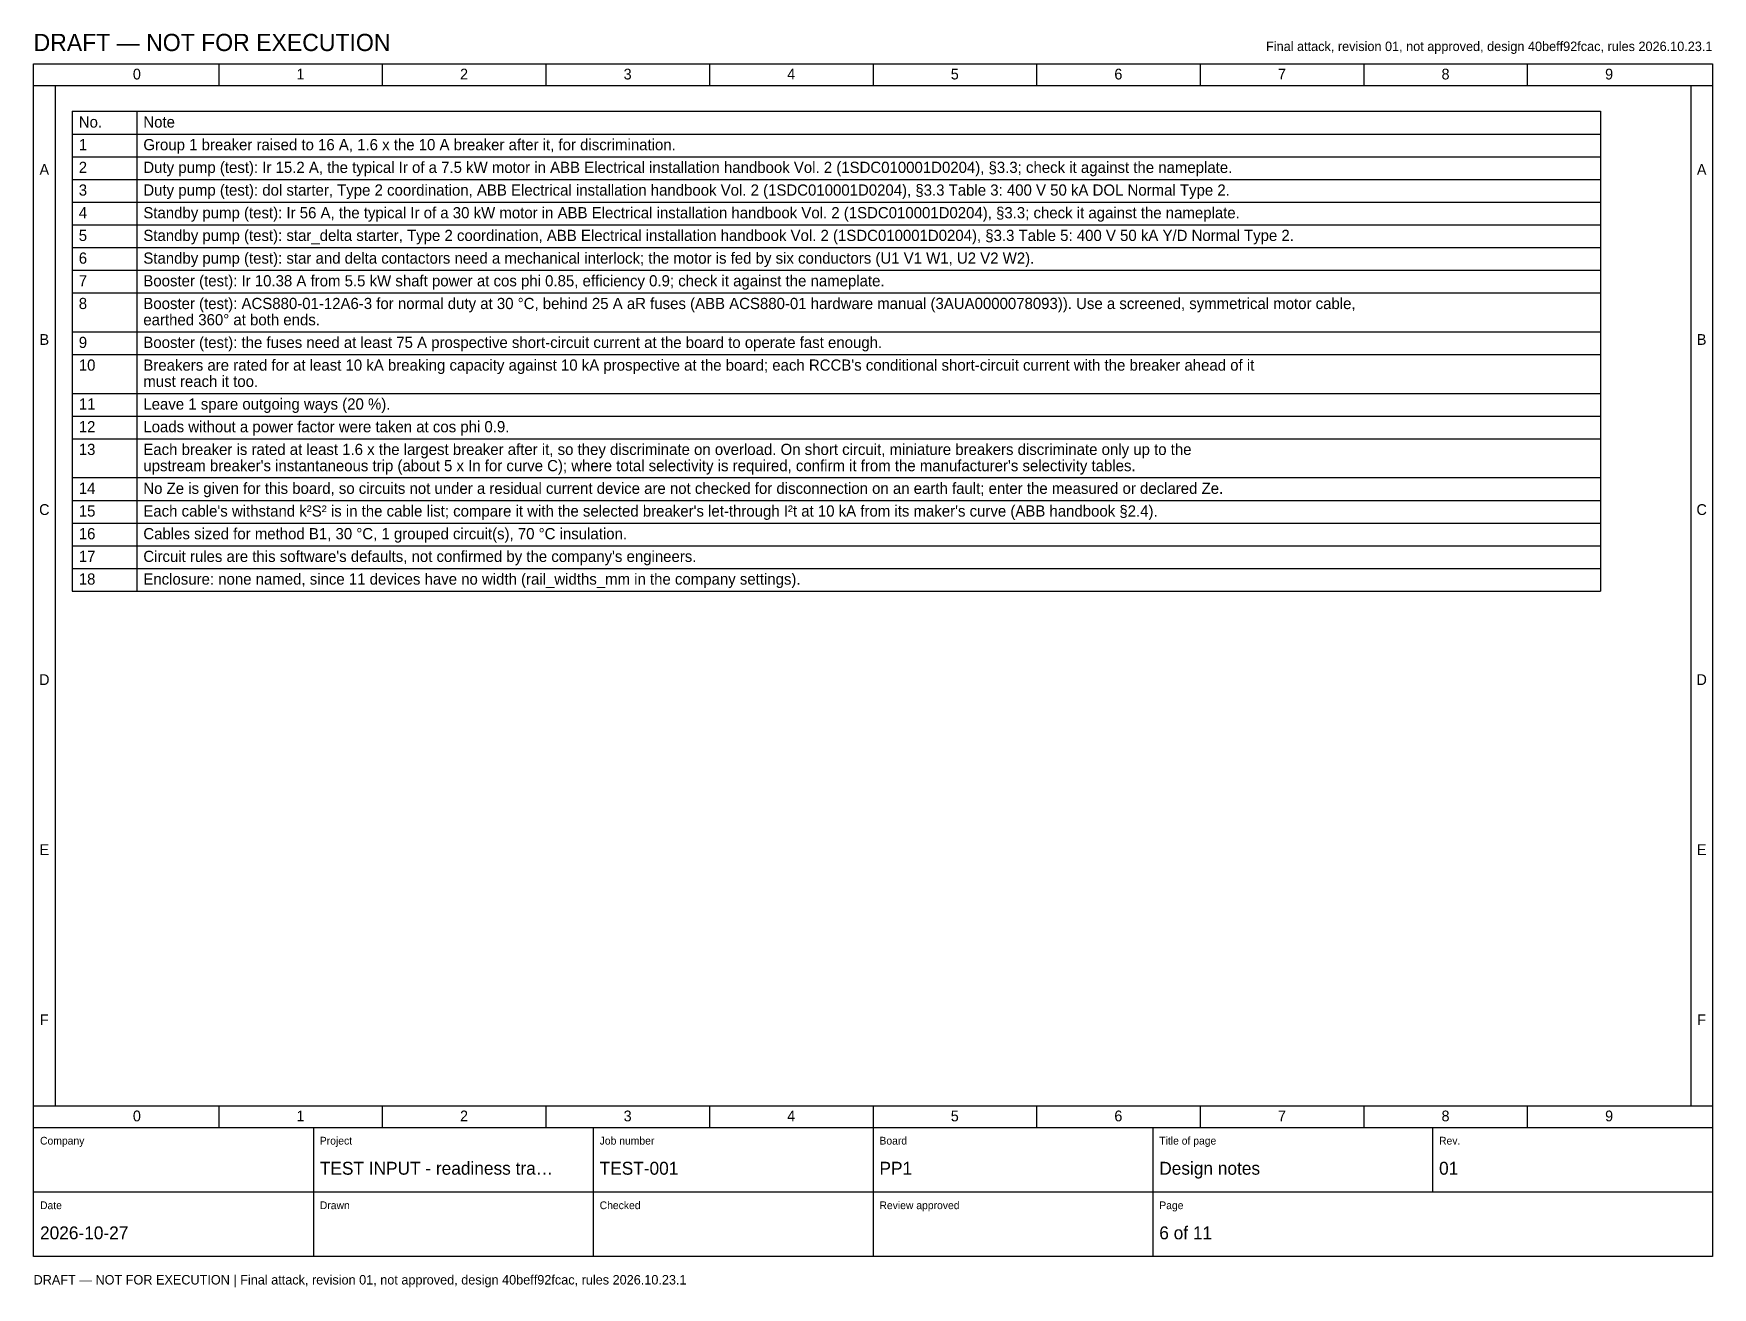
# Model space of a CAD drawing. Header units: millimetres. Extents: x 20 to 4810, y 3 to 294.
# Drawn here: x 2220 to 2610, y 2.8 to 294.1 of the extents above; entities that cross this region are included whole.
import ezdxf
from ezdxf.enums import TextEntityAlignment as Align

# ---------------------------------------------------------------- set-up
doc = ezdxf.new("R2010")
doc.units = ezdxf.units.MM
for name, color, linetype in [('FRAME', 7, 'CONTINUOUS'), ('SYMBOLS', 7, 'CONTINUOUS'), ('TEXT', 7, 'CONTINUOUS')]:
    doc.layers.add(name, color=color, linetype=linetype)

msp = doc.modelspace()

# ---------------------------------------------------------------- texts
at = {"layer": 'TEXT'}
for s, height, p in [('DRAFT — NOT FOR EXECUTION', 4, (2220, 290)), ('No.', 2.6, (2230.5, 272.23)), ('Note', 2.6, (2245.5, 272.23)), ('1', 2.6, (2230.5, 266.96)), ('Group 1 breaker raised to 16 A, 1.6 x the 10 A breaker after it, for discrimination.', 2.6, (2245.5, 266.96)), ('2', 2.6, (2230.5, 261.69)), ('Duty pump (test): Ir 15.2 A, the typical Ir of a 7.5 kW motor in ABB Electrical installation handbook Vol. 2 (1SDC010001D0204), §3.3; check it against the nameplate.', 2.6, (2245.5, 261.69)), ('3', 2.6, (2230.5, 256.42)), ('Duty pump (test): dol starter, Type 2 coordination, ABB Electrical installation handbook Vol. 2 (1SDC010001D0204), §3.3 Table 3: 400 V 50 kA DOL Normal Type 2.', 2.6, (2245.5, 256.42)), ('4', 2.6, (2230.5, 251.15)), ('Standby pump (test): Ir 56 A, the typical Ir of a 30 kW motor in ABB Electrical installation handbook Vol. 2 (1SDC010001D0204), §3.3; check it against the nameplate.', 2.6, (2245.5, 251.15)), ('5', 2.6, (2230.5, 245.88)), ('Standby pump (test): star_delta starter, Type 2 coordination, ABB Electrical installation handbook Vol. 2 (1SDC010001D0204), §3.3 Table 5: 400 V 50 kA Y/D Normal Type 2.', 2.6, (2245.5, 245.88)), ('6', 2.6, (2230.5, 240.61)), ('Standby pump (test): star and delta contactors need a mechanical interlock; the motor is fed by six conductors (U1 V1 W1, U2 V2 W2).', 2.6, (2245.5, 240.61)), ('7', 2.6, (2230.5, 235.34)), ('Booster (test): Ir 10.38 A from 5.5 kW shaft power at cos phi 0.85, efficiency 0.9; check it against the nameplate.', 2.6, (2245.5, 235.34)), ('8', 2.6, (2230.5, 230.07)), ('Booster (test): ACS880-01-12A6-3 for normal duty at 30 °C, behind 25 A aR fuses (ABB ACS880-01 hardware manual (3AUA0000078093)). Use a screened, symmetrical motor cable,', 2.6, (2245.5, 230.07)), ('earthed 360° at both ends.', 2.6, (2245.5, 226.3)), ('9', 2.6, (2230.5, 221.03)), ('Booster (test): the fuses need at least 75 A prospective short-circuit current at the board to operate fast enough.', 2.6, (2245.5, 221.03)), ("Breakers are rated for at least 10 kA breaking capacity against 10 kA prospective at the board; each RCCB's conditional short-circuit current with the breaker ahead of it", 2.6, (2245.5, 215.76)), ('10', 2.6, (2230.5, 215.76)), ('must reach it too.', 2.6, (2245.5, 211.99)), ('11', 2.6, (2230.5, 206.72)), ('Leave 1 spare outgoing ways (20 %).', 2.6, (2245.5, 206.72)), ('12', 2.6, (2230.5, 201.45)), ('Loads without a power factor were taken at cos phi 0.9.', 2.6, (2245.5, 201.45)), ('Each breaker is rated at least 1.6 x the largest breaker after it, so they discriminate on overload. On short circuit, miniature breakers discriminate only up to the', 2.6, (2245.5, 196.18)), ('13', 2.6, (2230.5, 196.18)), ("upstream breaker's instantaneous trip (about 5 x In for curve C); where total selectivity is required, confirm it from the manufacturer's selectivity tables.", 2.6, (2245.5, 192.41)), ('14', 2.6, (2230.5, 187.14)), ('No Ze is given for this board, so circuits not under a residual current device are not checked for disconnection on an earth fault; enter the measured or declared Ze.', 2.6, (2245.5, 187.14)), ('15', 2.6, (2230.5, 181.87)), ("Each cable's withstand k²S² is in the cable list; compare it with the selected breaker's let-through I²t at 10 kA from its maker's curve (ABB handbook §2.4).", 2.6, (2245.5, 181.87)), ('16', 2.6, (2230.5, 176.6)), ('Cables sized for method B1, 30 °C, 1 grouped circuit(s), 70 °C insulation.', 2.6, (2245.5, 176.6)), ('17', 2.6, (2230.5, 171.33)), ("Circuit rules are this software's defaults, not confirmed by the company's engineers.", 2.6, (2245.5, 171.33)), ('18', 2.6, (2230.5, 166.06)), ('Enclosure: none named, since 11 devices have no width (rail_widths_mm in the company settings).', 2.6, (2245.5, 166.06)), ('Company', 1.8, (2221.5, 36)), ('Project', 1.8, (2286.5, 36)), ('Job number', 1.8, (2351.5, 36)), ('Board', 1.8, (2416.5, 36)), ('Title of page', 1.8, (2481.5, 36)), ('Rev.', 1.8, (2546.5, 36)), ('TEST INPUT - readiness tra…', 3, (2286.5, 29)), ('TEST-001', 3, (2351.5, 29)), ('PP1', 3, (2416.5, 29)), ('Design notes', 3, (2481.5, 29)), ('01', 3, (2546.5, 29)), ('Date', 1.8, (2221.5, 21)), ('Drawn', 1.8, (2286.5, 21)), ('Checked', 1.8, (2351.5, 21)), ('Review approved', 1.8, (2416.5, 21)), ('Page', 1.8, (2481.5, 21)), ('2026-10-27', 3, (2221.5, 14)), ('6 of 11', 3, (2481.5, 14)), ('DRAFT — NOT FOR EXECUTION | Final attack, revision 01, not approved, design 40beff92fcac, rules 2026.10.23.1', 2.2, (2220, 3.5))]:
    msp.add_text(s, height=height, dxfattribs=at).set_placement(p)
msp.add_text('Final attack, revision 01, not approved, design 40beff92fcac, rules 2026.10.23.1', height=2.2, dxfattribs=at).set_placement((2610, 290), align=Align.RIGHT)
for s, p in [('0', (2244, 283.4)), ('1', (2282, 283.4)), ('2', (2320, 283.4)), ('3', (2358, 283.4)), ('4', (2396, 283.4)), ('5', (2434, 283.4)), ('6', (2472, 283.4)), ('7', (2510, 283.4)), ('8', (2548, 283.4)), ('9', (2586, 283.4)), ('A', (2222.5, 261.25)), ('A', (2607.5, 261.25)), ('B', (2222.5, 221.75)), ('B', (2607.5, 221.75)), ('C', (2222.5, 182.25)), ('C', (2607.5, 182.25)), ('D', (2222.5, 142.75)), ('D', (2607.5, 142.75)), ('E', (2222.5, 103.25)), ('E', (2607.5, 103.25)), ('F', (2222.5, 63.75)), ('F', (2607.5, 63.75)), ('0', (2244, 41.4)), ('1', (2282, 41.4)), ('2', (2320, 41.4)), ('3', (2358, 41.4)), ('4', (2396, 41.4)), ('5', (2434, 41.4)), ('6', (2472, 41.4)), ('7', (2510, 41.4)), ('8', (2548, 41.4)), ('9', (2586, 41.4))]:
    msp.add_text(s, height=2.5, dxfattribs=at).set_placement(p, align=Align.CENTER)

# ---------------------------------------------------------------- linework, layer by layer
at = {"layer": 'FRAME'}
msp.add_lwpolyline([(2220, 287), (2610, 287), (2610, 10), (2220, 10)], close=True, dxfattribs=at)
at = {"layer": 'SYMBOLS'}
for p, q in [((2263, 287), (2263, 282)), ((2301, 287), (2301, 282)), ((2339, 287), (2339, 282)), ((2377, 287), (2377, 282)), ((2415, 287), (2415, 282)), ((2453, 287), (2453, 282)), ((2491, 287), (2491, 282)), ((2529, 287), (2529, 282)), ((2567, 287), (2567, 282)), ((2220, 282), (2610, 282)), ((2225, 282), (2225, 45)), ((2605, 282), (2605, 45)), ((2229, 276), (2584, 276)), ((2229, 276), (2229, 164.56)), ((2244, 276), (2244, 164.56)), ((2584, 276), (2584, 164.56)), ((2229, 270.73), (2584, 270.73)), ((2229, 265.46), (2584, 265.46)), ((2229, 260.19), (2584, 260.19)), ((2229, 254.92), (2584, 254.92)), ((2229, 249.65), (2584, 249.65)), ((2229, 244.38), (2584, 244.38)), ((2229, 239.11), (2584, 239.11)), ((2229, 233.84), (2584, 233.84)), ((2229, 224.8), (2584, 224.8)), ((2229, 219.53), (2584, 219.53)), ((2229, 210.49), (2584, 210.49)), ((2229, 205.22), (2584, 205.22)), ((2229, 199.95), (2584, 199.95)), ((2229, 190.91), (2584, 190.91)), ((2229, 185.64), (2584, 185.64)), ((2229, 180.37), (2584, 180.37)), ((2229, 175.1), (2584, 175.1)), ((2229, 169.83), (2584, 169.83)), ((2229, 164.56), (2584, 164.56)), ((2220, 45), (2610, 45)), ((2263, 45), (2263, 40)), ((2301, 45), (2301, 40)), ((2339, 45), (2339, 40)), ((2377, 45), (2377, 40)), ((2415, 45), (2415, 40)), ((2453, 45), (2453, 40)), ((2491, 45), (2491, 40)), ((2529, 45), (2529, 40)), ((2567, 45), (2567, 40)), ((2220, 40), (2610, 40)), ((2285, 40), (2285, 25)), ((2350, 40), (2350, 25)), ((2415, 40), (2415, 25)), ((2480, 40), (2480, 25)), ((2545, 40), (2545, 25)), ((2220, 25), (2610, 25)), ((2285, 25), (2285, 10)), ((2350, 25), (2350, 10)), ((2415, 25), (2415, 10)), ((2480, 25), (2480, 10))]:
    msp.add_line(p, q, dxfattribs=at)

msp.set_redraw_order([(e.dxf.handle, doc.entitydb.next_handle()) for e in msp.query("TEXT MTEXT ATTDEF DIMENSION ARC_DIMENSION")])  # texts and dimensions are drawn at this point

doc.saveas('drawing.dxf')
